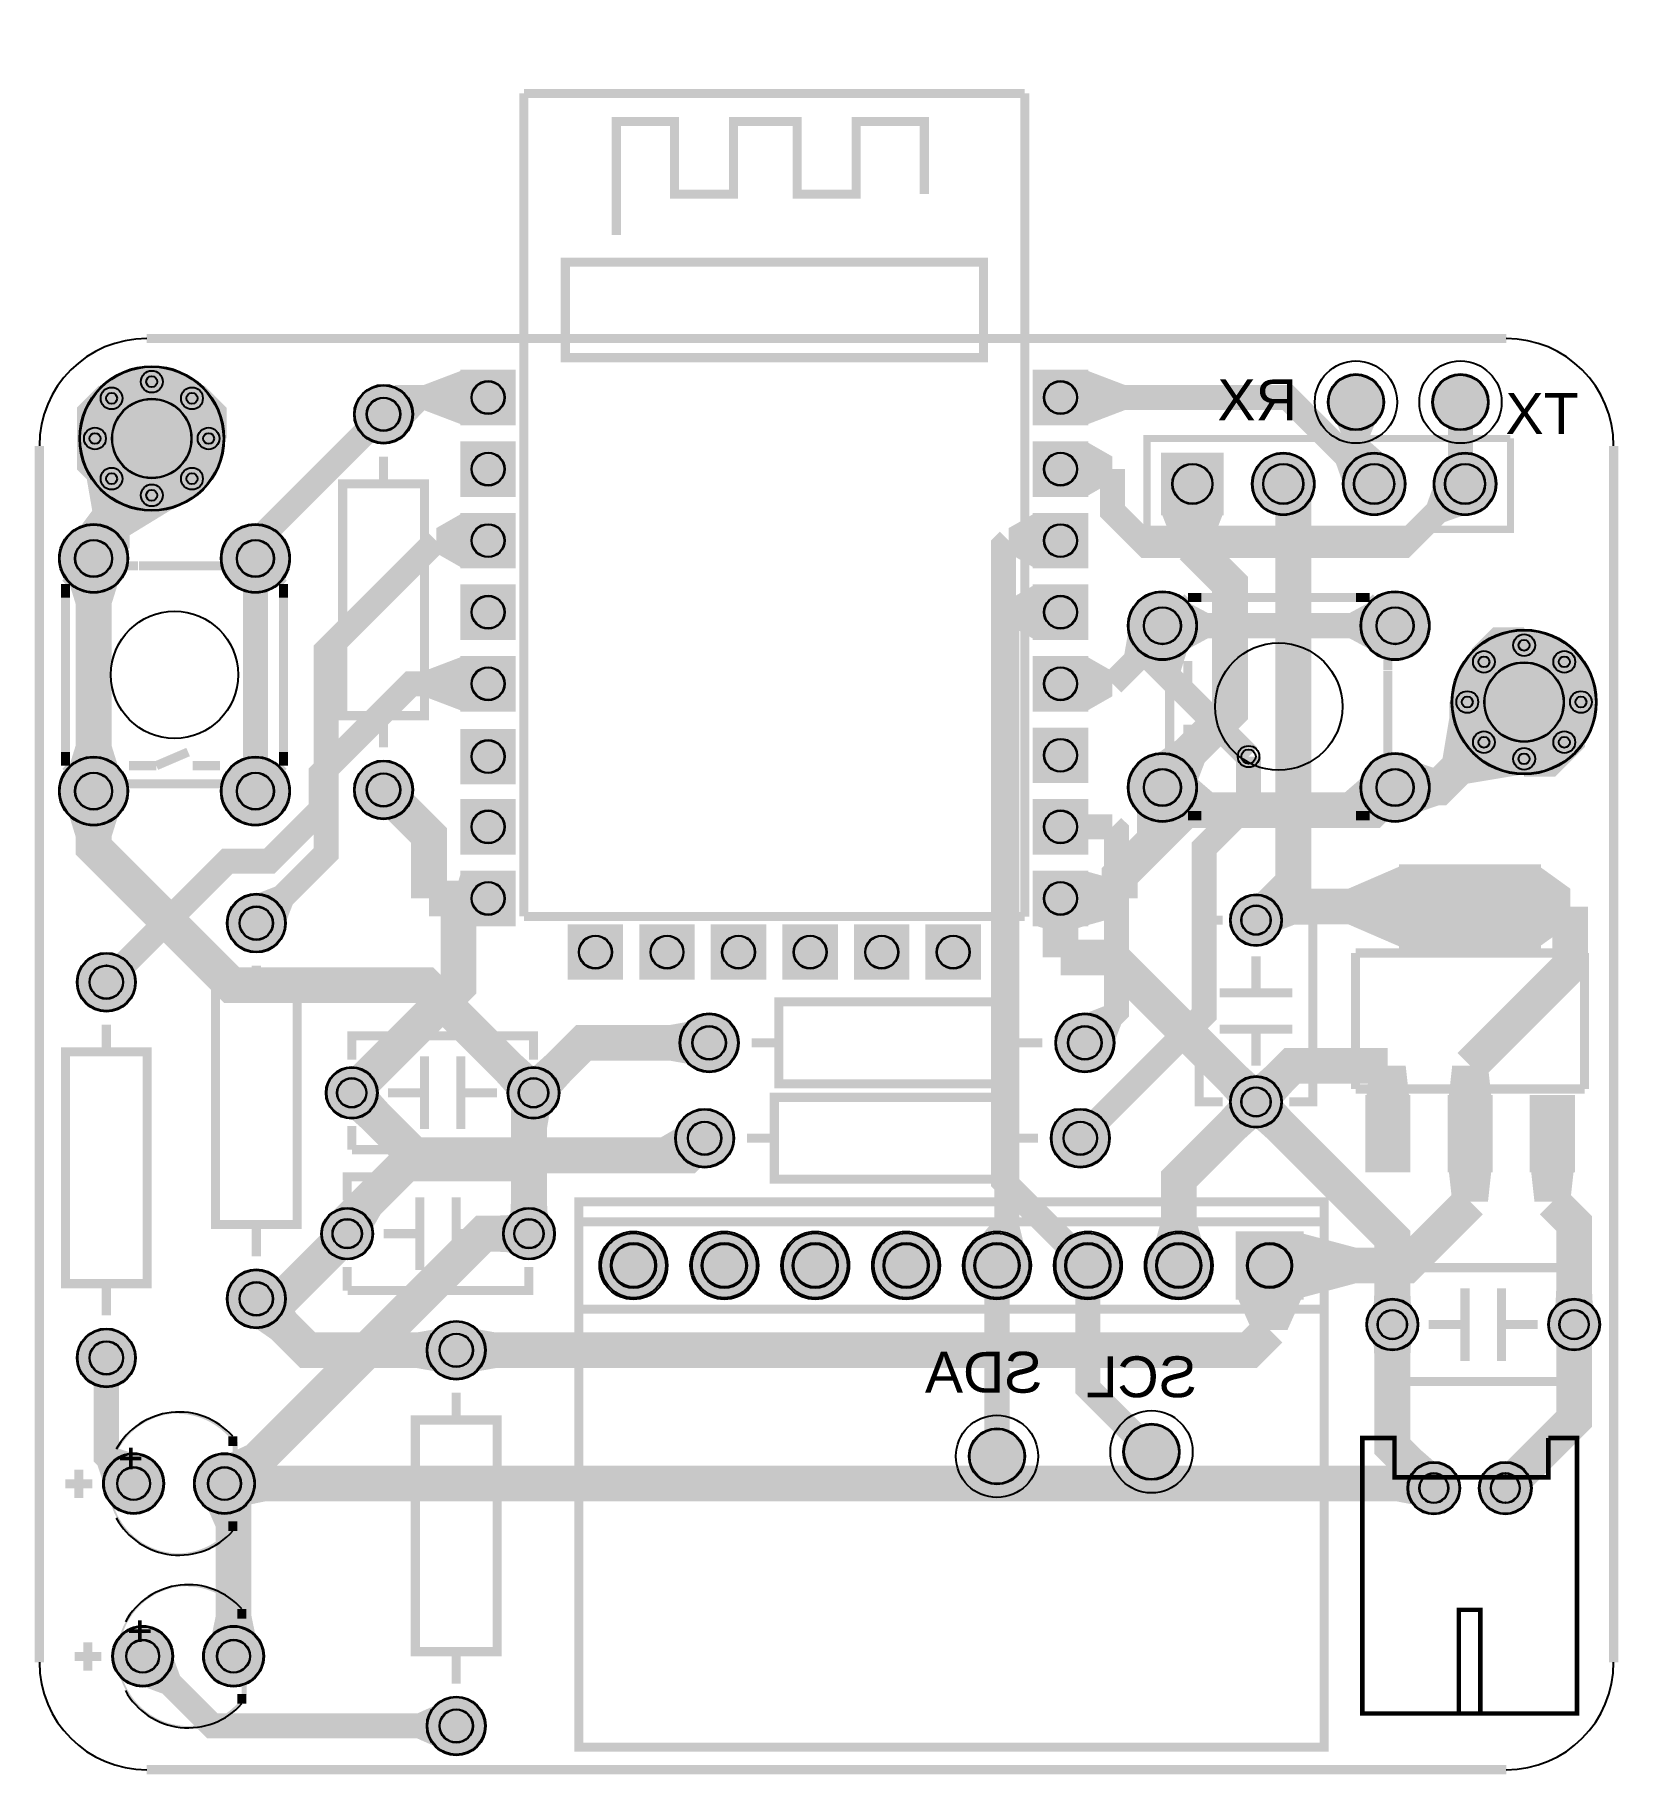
# Model space of a CAD drawing. Header units: millimetres. Extents: x -2.1 to 42.1, y -40.1 to 8.5.
import ezdxf

# ---------------------------------------------------------------- set-up
doc = ezdxf.new("R2010")
doc.units = ezdxf.units.MM
for name, color, linetype, true_color in [('BoardOutLine', 7, 'Continuous', 0xff00ff), ('BottomLayer', 7, 'Continuous', 0x0000ff), ('BottomPasteMaskLayer', 7, 'Continuous', 0x800000), ('BottomSilkLayer', 7, 'Continuous', 0x66cc33), ('BottomSolderMaskLayer', 7, 'Continuous', 0xaa00ff), ('Document', 7, 'Continuous', 0xffffff), ('Hole', 7, 'Continuous', 0x222222), ('Multi-Layer', 7, 'Continuous', 0xc0c0c0), ('TopLayer', 7, 'Continuous', 0xff0000), ('TopPasteMaskLayer', 7, 'Continuous', 0x808080), ('TopSilkLayer', 7, 'Continuous', 0xffcc00), ('TopSolderMaskLayer', 7, 'Continuous', 0x800080)]:
    doc.layers.add(name, color=color, linetype=linetype, true_color=true_color)
doc.styles.get("Standard").update_dxf_attribs({"font": 'arial.ttf'})

msp = doc.modelspace()

# ---------------------------------------------------------------- texts
at = {"layer": 'BottomSilkLayer', "text_generation_flag": 2}
for s, p in [('RX', (33.147, -2.286)), ('TX', (41.021, -2.667)), ('SDA', (26.035, -29.464)), ('SCL', (30.353, -29.591))]:
    msp.add_text(s, height=1.143, dxfattribs=at).set_placement(p)

# ---------------------------------------------------------------- hatches: boundary and pattern name
at = {"layer": 'BottomLayer'}
for points in [[(34.036, -1.778, 1), (35.56, -1.778, 1)], [(36.957, -1.778, 1), (38.481, -1.778, 1)], [(35.369, -2.282), (34.226, -2.282), (34.448, -2.815), (35.148, -2.815)], [(35.632, -3.279), (34.486, -3.839), (34.448, -3.195), (35.148, -2.853)], [(1.964, -4.618), (-0.769, -3.38), (-0.48, -5.048), (0.52, -5.501)], [(0.41, -5.852), (-0.887, -5.298), (-0.48, -4.757), (0.52, -5.184)], [(25.792, -6.399), (25.792, -4.899), (25.091, -5.299), (25.091, -5.999)], [(31.076, -4.914), (29.376, -4.914), (29.726, -5.815), (30.726, -5.815)], [(0.222, -6.768), (-1.187, -6.768), (-0.983, -7.426), (0.017, -7.426)], [(9.792, -10.399), (9.792, -8.899), (8.742, -9.299), (8.742, -9.999)], [(0.222, -12.028), (-1.187, -12.028), (-0.983, -11.37), (0.017, -11.37)], [(30.326, -12.489), (29.212, -11.624), (29.774, -11.228), (30.57, -11.846)], [(9.792, -16.399), (9.792, -14.899), (9.716, -15.149), (9.716, -16.149)], [(27.171, -18.887), (28.02, -19.735), (28.239, -19.162), (27.744, -18.667)], [(31.305, -21.292), (32.048, -22.035), (31.684, -22.363), (30.977, -21.656)], [(31.96, -22.035), (32.703, -21.292), (33.031, -21.656), (32.324, -22.363)], [(12.27, -21.611), (11.229, -21.471), (11.184, -21.959), (12.184, -22.094)], [(12.209, -24.556), (11.159, -24.556), (11.184, -24.066), (12.184, -24.066)], [(11.221, -24.494), (11.221, -25.544), (10.731, -25.519), (10.731, -24.519)], [(30.52, -25.313), (29.17, -25.313), (29.345, -24.683), (30.345, -24.683)], [(36.339, -27.096), (35.289, -27.096), (35.314, -26.606), (36.314, -26.606)], [(36.339, -28.022), (35.289, -28.022), (35.314, -28.512), (36.314, -28.512)], [(24.003, -31.242, 1), (25.527, -31.242, 1)], [(28.321, -31.115, 1), (29.845, -31.115, 1)], [(-0.189, -32.056), (0.687, -31.18), (0.12, -30.994), (-0.375, -31.489)], [(3.98, -32.187), (3.256, -31.182), (3.79, -30.936), (4.383, -31.757)], [(36.263, -32.176), (37.018, -31.421), (36.642, -31.093), (35.935, -31.8)], [(2.695, -32.676), (3.901, -32.396), (3.929, -32.983), (2.929, -33.215)], [(4.048, -36.284), (2.81, -36.284), (2.929, -35.706), (3.929, -35.706)]]:
    msp.add_hatch(color=256, dxfattribs=at).paths.add_polyline_path(points)
at = {"layer": 'BottomPasteMaskLayer'}
for points in [[(34.036, -1.778, 1), (35.56, -1.778, 1)], [(36.957, -1.778, 1), (38.481, -1.778, 1)], [(24.003, -31.242, 1), (25.527, -31.242, 1)], [(28.321, -31.115, 1), (29.845, -31.115, 1)]]:
    msp.add_hatch(color=256, dxfattribs=at).paths.add_polyline_path(points)
at = {"layer": 'BottomSolderMaskLayer'}
for points in [[(-0.882, -2.794, 1), (3.168, -2.794, 1)], [(0.838, -1.206, 1), (1.448, -1.206, 1)], [(9.766, -0.874), (11.317, -0.874), (11.317, -2.425), (9.766, -2.425)], [(25.766, -0.874), (27.317, -0.874), (27.317, -2.425), (25.766, -2.425)], [(-0.285, -1.671, 1), (0.325, -1.671, 1)], [(1.961, -1.671, 1), (2.571, -1.671, 1)], [(6.795, -2.116, 1), (8.445, -2.116, 1)], [(34.011, -1.778, 1), (35.585, -1.778, 1)], [(36.932, -1.778, 1), (38.506, -1.778, 1)], [(-0.75, -2.794, 1), (-0.14, -2.794, 1)], [(2.426, -2.794, 1), (3.036, -2.794, 1)], [(9.766, -2.874), (11.317, -2.874), (11.317, -4.425), (9.766, -4.425)], [(25.766, -2.874), (27.317, -2.874), (27.317, -4.425), (25.766, -4.425)], [(29.351, -3.189), (31.101, -3.189), (31.101, -4.939), (29.351, -4.939)], [(31.891, -4.064, 1), (33.641, -4.064, 1)], [(34.431, -4.064, 1), (36.181, -4.064, 1)], [(36.971, -4.064, 1), (38.721, -4.064, 1)], [(-0.285, -3.917, 1), (0.325, -3.917, 1)], [(1.961, -3.917, 1), (2.571, -3.917, 1)], [(0.838, -4.382, 1), (1.448, -4.382, 1)], [(-1.448, -6.147, 1), (0.483, -6.147, 1)], [(3.073, -6.147, 1), (5.004, -6.147, 1)], [(9.766, -4.874), (11.317, -4.874), (11.317, -6.425), (9.766, -6.425)], [(25.766, -4.874), (27.317, -4.874), (27.317, -6.425), (25.766, -6.425)], [(9.766, -6.874), (11.317, -6.874), (11.317, -8.425), (9.766, -8.425)], [(25.766, -6.874), (27.317, -6.874), (27.317, -8.425), (25.766, -8.425)], [(28.423, -8.026, 1), (30.353, -8.026, 1)], [(34.925, -8.026, 1), (36.855, -8.026, 1)], [(37.472, -10.16, 1), (41.522, -10.16, 1)], [(38.069, -9.037, 1), (38.679, -9.037, 1)], [(39.192, -8.572, 1), (39.802, -8.572, 1)], [(40.315, -9.037, 1), (40.925, -9.037, 1)], [(9.766, -8.874), (11.317, -8.874), (11.317, -10.425), (9.766, -10.425)], [(25.766, -8.874), (27.317, -8.874), (27.317, -10.425), (25.766, -10.425)], [(37.604, -10.16, 1), (38.214, -10.16, 1)], [(40.78, -10.16, 1), (41.39, -10.16, 1)], [(9.765, -10.909), (11.316, -10.909), (11.316, -12.46), (9.765, -12.46)], [(25.766, -10.874), (27.317, -10.874), (27.317, -12.425), (25.766, -12.425)], [(38.069, -11.283, 1), (38.679, -11.283, 1)], [(40.315, -11.283, 1), (40.925, -11.283, 1)], [(28.423, -12.548, 1), (30.353, -12.548, 1)], [(34.925, -12.548, 1), (36.855, -12.548, 1)], [(39.192, -11.748, 1), (39.802, -11.748, 1)], [(-1.448, -12.649, 1), (0.483, -12.649, 1)], [(3.073, -12.649, 1), (5.004, -12.649, 1)], [(6.795, -12.616, 1), (8.445, -12.616, 1)], [(9.766, -12.874), (11.317, -12.874), (11.317, -14.425), (9.766, -14.425)], [(25.766, -12.874), (27.317, -12.874), (27.317, -14.425), (25.766, -14.425)], [(9.766, -14.874), (11.317, -14.874), (11.317, -16.425), (9.766, -16.425)], [(25.766, -14.874), (27.317, -14.874), (27.317, -16.425), (25.766, -16.425)], [(3.239, -16.34, 1), (4.889, -16.34, 1)], [(31.279, -16.256, 1), (32.729, -16.256, 1)], [(12.766, -16.373), (14.317, -16.373), (14.317, -17.924), (12.766, -17.924)], [(14.767, -16.373), (16.318, -16.373), (16.318, -17.924), (14.767, -17.924)], [(16.766, -16.373), (18.316, -16.373), (18.316, -17.924), (16.766, -17.924)], [(18.767, -16.373), (20.317, -16.373), (20.317, -17.924), (18.767, -17.924)], [(20.768, -16.373), (22.318, -16.373), (22.318, -17.924), (20.768, -17.924)], [(22.766, -16.373), (24.317, -16.373), (24.317, -17.924), (22.766, -17.924)], [(-0.952, -17.991, 1), (0.698, -17.991, 1)], [(15.896, -19.685, 1), (17.546, -19.685, 1)], [(26.396, -19.685, 1), (28.047, -19.685, 1)], [(6.006, -21.082, 1), (7.456, -21.082, 1)], [(11.086, -21.082, 1), (12.536, -21.082, 1)], [(31.279, -21.336, 1), (32.729, -21.336, 1)], [(15.769, -22.352, 1), (17.419, -22.352, 1)], [(26.269, -22.352, 1), (27.92, -22.352, 1)], [(5.879, -25.019, 1), (7.329, -25.019, 1)], [(10.959, -25.019, 1), (12.409, -25.019, 1)], [(13.654, -25.908, 1), (15.556, -25.908, 1)], [(16.194, -25.908, 1), (18.096, -25.908, 1)], [(18.734, -25.908, 1), (20.636, -25.908, 1)], [(21.274, -25.908, 1), (23.176, -25.908, 1)], [(23.814, -25.908, 1), (25.716, -25.908, 1)], [(26.354, -25.908, 1), (28.256, -25.908, 1)], [(28.894, -25.908, 1), (30.796, -25.908, 1)], [(33.336, -26.859), (31.434, -26.859), (31.434, -24.957), (33.336, -24.957)], [(3.239, -26.84, 1), (4.889, -26.84, 1)], [(35.089, -27.559, 1), (36.539, -27.559, 1)], [(40.169, -27.559, 1), (41.619, -27.559, 1)], [(-0.952, -28.491, 1), (0.698, -28.491, 1)], [(8.827, -28.278, 1), (10.477, -28.278, 1)], [(23.978, -31.242, 1), (25.552, -31.242, 1)], [(28.296, -31.115, 1), (29.87, -31.115, 1)], [(-0.216, -32.004, 1), (1.486, -32.004, 1)], [(2.324, -32.004, 1), (4.026, -32.004, 1)], [(36.236, -32.131, 1), (37.71, -32.131, 1)], [(38.236, -32.131, 1), (39.71, -32.131, 1)], [(0.038, -36.83, 1), (1.74, -36.83, 1)], [(2.578, -36.83, 1), (4.28, -36.83, 1)], [(8.827, -38.778, 1), (10.477, -38.778, 1)]]:
    msp.add_hatch(color=256, dxfattribs=at).paths.add_polyline_path(points)
at = {"layer": 'Document'}
for points in [[(1.905, -30.004), (1.841, -30.005), (1.778, -30.008), (1.714, -30.013), (1.651, -30.02), (1.587, -30.03), (1.525, -30.041), (1.462, -30.054), (1.4, -30.069), (1.339, -30.086), (1.278, -30.105), (1.218, -30.126), (1.158, -30.149), (1.099, -30.174), (1.042, -30.201), (0.985, -30.23), (0.928, -30.26), (0.873, -30.292), (0.819, -30.326), (0.766, -30.362), (0.715, -30.399), (0.664, -30.438), (0.615, -30.479), (0.567, -30.521), (0.521, -30.564), (0.475, -30.61), (0.432, -30.656), (0.39, -30.704), (0.349, -30.753), (0.31, -30.804), (0.273, -30.855), (0.237, -30.908), (0.203, -30.962), (0.171, -31.017), (0.141, -31.074), (0.112, -31.131), (0.085, -31.188), (0.06, -31.247), (0.037, -31.307), (0.016, -31.367), (-0.003, -31.428), (-0.02, -31.489), (-0.035, -31.551), (-0.048, -31.614), (-0.059, -31.676), (-0.069, -31.74), (-0.076, -31.803), (-0.081, -31.866), (-0.084, -31.93), (-0.085, -31.994), (-0.085, -32.004), (-0.025, -32.004), (-0.025, -31.974), (-0.024, -31.911), (-0.021, -31.848), (-0.016, -31.785), (-0.008, -31.722), (0.001, -31.66), (0.012, -31.597), (0.025, -31.536), (0.041, -31.474), (0.058, -31.414), (0.077, -31.354), (0.099, -31.294), (0.122, -31.235), (0.147, -31.177), (0.174, -31.12), (0.203, -31.064), (0.234, -31.009), (0.266, -30.955), (0.3, -30.902), (0.336, -30.85), (0.374, -30.799), (0.413, -30.75), (0.454, -30.701), (0.496, -30.655), (0.54, -30.609), (0.586, -30.565), (0.632, -30.523), (0.681, -30.482), (0.73, -30.443), (0.781, -30.405), (0.833, -30.369), (0.886, -30.335), (0.94, -30.303), (0.995, -30.272), (1.051, -30.243), (1.108, -30.216), (1.166, -30.191), (1.225, -30.168), (1.285, -30.146), (1.345, -30.127), (1.405, -30.11), (1.467, -30.094), (1.528, -30.081), (1.591, -30.07), (1.653, -30.061), (1.716, -30.053), (1.779, -30.048), (1.842, -30.045), (1.905, -30.044)], [(1.905, -30.004), (1.968, -30.005), (2.031, -30.008), (2.094, -30.013), (2.157, -30.021), (2.22, -30.03), (2.282, -30.041), (2.344, -30.054), (2.405, -30.07), (2.466, -30.087), (2.526, -30.107), (2.585, -30.128), (2.644, -30.151), (2.702, -30.176), (2.759, -30.203), (2.815, -30.232), (2.871, -30.263), (2.925, -30.295), (2.978, -30.329), (3.03, -30.365), (3.081, -30.403), (3.13, -30.442), (3.178, -30.483), (3.225, -30.526), (3.271, -30.57), (3.405, -30.704), (3.405, -30.804), (3.271, -30.67), (3.226, -30.623), (3.18, -30.579), (3.133, -30.536), (3.084, -30.494), (3.034, -30.454), (2.983, -30.416), (2.93, -30.379), (2.876, -30.345), (2.821, -30.312), (2.765, -30.281), (2.708, -30.251), (2.65, -30.224), (2.591, -30.199), (2.531, -30.175), (2.471, -30.154), (2.41, -30.134), (2.348, -30.117), (2.286, -30.102), (2.223, -30.089), (2.16, -30.077), (2.097, -30.068), (2.033, -30.062), (1.969, -30.057), (1.905, -30.054)], [(0.505, -31.604), (0.505, -31.004), (0.605, -31.004), (0.605, -31.604)], [(3.545, -33.064), (3.545, -30.854), (3.405, -30.674), (3.405, -33.304)], [(0.255, -31.254), (0.855, -31.254), (0.855, -31.354), (0.255, -31.354)], [(1.91, -33.994), (1.846, -33.993), (1.783, -33.99), (1.719, -33.985), (1.656, -33.978), (1.592, -33.968), (1.53, -33.957), (1.467, -33.944), (1.405, -33.929), (1.344, -33.912), (1.283, -33.893), (1.223, -33.872), (1.163, -33.849), (1.104, -33.824), (1.047, -33.797), (0.99, -33.768), (0.933, -33.738), (0.878, -33.706), (0.824, -33.672), (0.771, -33.636), (0.72, -33.599), (0.669, -33.56), (0.62, -33.519), (0.572, -33.477), (0.526, -33.434), (0.48, -33.388), (0.437, -33.342), (0.395, -33.294), (0.354, -33.245), (0.315, -33.194), (0.278, -33.143), (0.242, -33.09), (0.208, -33.036), (0.176, -32.981), (0.146, -32.924), (0.117, -32.867), (0.09, -32.81), (0.065, -32.751), (0.042, -32.691), (0.021, -32.631), (0.002, -32.57), (-0.015, -32.509), (-0.03, -32.447), (-0.043, -32.384), (-0.054, -32.322), (-0.064, -32.258), (-0.071, -32.195), (-0.076, -32.131), (-0.079, -32.068), (-0.08, -32.004), (-0.08, -31.994), (-0.02, -31.994), (-0.02, -32.024), (-0.019, -32.087), (-0.016, -32.15), (-0.011, -32.213), (-0.003, -32.276), (0.006, -32.338), (0.017, -32.401), (0.03, -32.462), (0.046, -32.524), (0.063, -32.584), (0.082, -32.644), (0.104, -32.704), (0.127, -32.763), (0.152, -32.821), (0.179, -32.878), (0.208, -32.934), (0.239, -32.989), (0.271, -33.043), (0.305, -33.096), (0.341, -33.148), (0.379, -33.199), (0.418, -33.248), (0.459, -33.297), (0.501, -33.343), (0.545, -33.389), (0.591, -33.433), (0.637, -33.475), (0.686, -33.516), (0.735, -33.555), (0.786, -33.593), (0.838, -33.629), (0.891, -33.663), (0.945, -33.695), (1, -33.726), (1.056, -33.755), (1.113, -33.782), (1.171, -33.807), (1.23, -33.83), (1.29, -33.852), (1.35, -33.871), (1.41, -33.888), (1.472, -33.904), (1.533, -33.917), (1.596, -33.928), (1.658, -33.937), (1.721, -33.945), (1.784, -33.95), (1.847, -33.953), (1.91, -33.954)], [(1.905, -34.004), (1.968, -34.003), (2.031, -34), (2.094, -33.995), (2.157, -33.987), (2.22, -33.978), (2.282, -33.967), (2.344, -33.954), (2.405, -33.938), (2.466, -33.921), (2.526, -33.901), (2.585, -33.88), (2.644, -33.857), (2.702, -33.832), (2.759, -33.805), (2.815, -33.776), (2.871, -33.745), (2.925, -33.713), (2.978, -33.679), (3.03, -33.643), (3.081, -33.605), (3.13, -33.566), (3.178, -33.525), (3.225, -33.482), (3.271, -33.438), (3.405, -33.304), (3.405, -33.204), (3.271, -33.338), (3.226, -33.385), (3.18, -33.429), (3.133, -33.472), (3.084, -33.514), (3.034, -33.554), (2.983, -33.592), (2.93, -33.629), (2.876, -33.663), (2.821, -33.696), (2.765, -33.727), (2.708, -33.757), (2.65, -33.784), (2.591, -33.809), (2.531, -33.833), (2.471, -33.854), (2.41, -33.874), (2.348, -33.891), (2.286, -33.906), (2.223, -33.919), (2.16, -33.931), (2.097, -33.94), (2.033, -33.946), (1.969, -33.951), (1.905, -33.954)], [(2.159, -34.83), (2.095, -34.831), (2.032, -34.834), (1.968, -34.839), (1.905, -34.846), (1.841, -34.856), (1.779, -34.867), (1.716, -34.88), (1.654, -34.895), (1.593, -34.912), (1.532, -34.931), (1.472, -34.952), (1.412, -34.975), (1.353, -35), (1.296, -35.027), (1.239, -35.056), (1.182, -35.086), (1.127, -35.118), (1.073, -35.152), (1.02, -35.188), (0.969, -35.225), (0.918, -35.264), (0.869, -35.305), (0.821, -35.347), (0.775, -35.39), (0.729, -35.436), (0.686, -35.482), (0.644, -35.53), (0.603, -35.579), (0.564, -35.63), (0.527, -35.681), (0.491, -35.734), (0.457, -35.788), (0.425, -35.843), (0.395, -35.9), (0.366, -35.957), (0.339, -36.014), (0.314, -36.073), (0.291, -36.133), (0.27, -36.193), (0.251, -36.254), (0.234, -36.315), (0.219, -36.377), (0.206, -36.44), (0.195, -36.502), (0.185, -36.566), (0.178, -36.629), (0.173, -36.692), (0.17, -36.756), (0.169, -36.82), (0.169, -36.83), (0.229, -36.83), (0.229, -36.8), (0.23, -36.737), (0.233, -36.674), (0.238, -36.611), (0.246, -36.548), (0.255, -36.486), (0.266, -36.423), (0.279, -36.362), (0.295, -36.3), (0.312, -36.24), (0.331, -36.18), (0.353, -36.12), (0.376, -36.061), (0.401, -36.003), (0.428, -35.946), (0.457, -35.89), (0.488, -35.835), (0.52, -35.781), (0.554, -35.728), (0.59, -35.676), (0.628, -35.625), (0.667, -35.576), (0.708, -35.527), (0.75, -35.481), (0.794, -35.435), (0.84, -35.391), (0.886, -35.349), (0.935, -35.308), (0.984, -35.269), (1.035, -35.231), (1.087, -35.195), (1.14, -35.161), (1.194, -35.129), (1.249, -35.098), (1.305, -35.069), (1.362, -35.042), (1.42, -35.017), (1.479, -34.994), (1.539, -34.972), (1.599, -34.953), (1.659, -34.936), (1.721, -34.92), (1.782, -34.907), (1.845, -34.896), (1.907, -34.887), (1.97, -34.879), (2.033, -34.874), (2.096, -34.871), (2.159, -34.87)], [(2.159, -34.83), (2.222, -34.831), (2.285, -34.834), (2.348, -34.839), (2.411, -34.847), (2.474, -34.856), (2.536, -34.867), (2.598, -34.88), (2.659, -34.896), (2.72, -34.913), (2.78, -34.933), (2.839, -34.954), (2.898, -34.977), (2.956, -35.002), (3.013, -35.029), (3.069, -35.058), (3.125, -35.089), (3.179, -35.121), (3.232, -35.155), (3.284, -35.191), (3.335, -35.229), (3.384, -35.268), (3.432, -35.309), (3.479, -35.352), (3.525, -35.396), (3.659, -35.53), (3.659, -35.63), (3.525, -35.496), (3.48, -35.449), (3.434, -35.405), (3.387, -35.362), (3.338, -35.32), (3.288, -35.28), (3.237, -35.242), (3.184, -35.205), (3.13, -35.171), (3.075, -35.138), (3.019, -35.107), (2.962, -35.077), (2.904, -35.05), (2.845, -35.025), (2.785, -35.001), (2.725, -34.98), (2.664, -34.96), (2.602, -34.943), (2.54, -34.928), (2.477, -34.915), (2.414, -34.903), (2.351, -34.894), (2.287, -34.888), (2.223, -34.883), (2.159, -34.88)], [(0.759, -36.43), (0.759, -35.83), (0.859, -35.83), (0.859, -36.43)], [(3.799, -37.89), (3.799, -35.68), (3.659, -35.5), (3.659, -38.13)], [(0.509, -36.08), (1.109, -36.08), (1.109, -36.18), (0.509, -36.18)], [(2.164, -38.82), (2.1, -38.819), (2.037, -38.816), (1.973, -38.811), (1.91, -38.804), (1.846, -38.794), (1.784, -38.783), (1.721, -38.77), (1.659, -38.755), (1.598, -38.738), (1.537, -38.719), (1.477, -38.698), (1.417, -38.675), (1.358, -38.65), (1.301, -38.623), (1.244, -38.594), (1.187, -38.564), (1.132, -38.532), (1.078, -38.498), (1.025, -38.462), (0.974, -38.425), (0.923, -38.386), (0.874, -38.345), (0.826, -38.303), (0.78, -38.26), (0.734, -38.214), (0.691, -38.168), (0.649, -38.12), (0.608, -38.071), (0.569, -38.02), (0.532, -37.969), (0.496, -37.916), (0.462, -37.862), (0.43, -37.807), (0.4, -37.75), (0.371, -37.693), (0.344, -37.636), (0.319, -37.577), (0.296, -37.517), (0.275, -37.457), (0.256, -37.396), (0.239, -37.335), (0.224, -37.273), (0.211, -37.21), (0.2, -37.148), (0.19, -37.084), (0.183, -37.021), (0.178, -36.957), (0.175, -36.894), (0.174, -36.83), (0.174, -36.82), (0.234, -36.82), (0.234, -36.85), (0.235, -36.913), (0.238, -36.976), (0.243, -37.039), (0.251, -37.102), (0.26, -37.164), (0.271, -37.227), (0.284, -37.288), (0.3, -37.35), (0.317, -37.41), (0.336, -37.47), (0.358, -37.53), (0.381, -37.589), (0.406, -37.647), (0.433, -37.704), (0.462, -37.76), (0.493, -37.815), (0.525, -37.869), (0.559, -37.922), (0.595, -37.974), (0.633, -38.025), (0.672, -38.074), (0.713, -38.123), (0.755, -38.169), (0.799, -38.215), (0.845, -38.259), (0.891, -38.301), (0.94, -38.342), (0.989, -38.381), (1.04, -38.419), (1.092, -38.455), (1.145, -38.489), (1.199, -38.521), (1.254, -38.552), (1.31, -38.581), (1.367, -38.608), (1.425, -38.633), (1.484, -38.656), (1.544, -38.678), (1.604, -38.697), (1.664, -38.714), (1.726, -38.73), (1.787, -38.743), (1.85, -38.754), (1.912, -38.763), (1.975, -38.771), (2.038, -38.776), (2.101, -38.779), (2.164, -38.78)], [(2.159, -38.83), (2.222, -38.829), (2.285, -38.826), (2.348, -38.821), (2.411, -38.813), (2.474, -38.804), (2.536, -38.793), (2.598, -38.78), (2.659, -38.764), (2.72, -38.747), (2.78, -38.727), (2.839, -38.706), (2.898, -38.683), (2.956, -38.658), (3.013, -38.631), (3.069, -38.602), (3.125, -38.571), (3.179, -38.539), (3.232, -38.505), (3.284, -38.469), (3.335, -38.431), (3.384, -38.392), (3.432, -38.351), (3.479, -38.308), (3.525, -38.264), (3.659, -38.13), (3.659, -38.03), (3.525, -38.164), (3.48, -38.211), (3.434, -38.255), (3.387, -38.298), (3.338, -38.34), (3.288, -38.38), (3.237, -38.418), (3.184, -38.455), (3.13, -38.489), (3.075, -38.522), (3.019, -38.553), (2.962, -38.583), (2.904, -38.61), (2.845, -38.635), (2.785, -38.659), (2.725, -38.68), (2.664, -38.7), (2.602, -38.717), (2.54, -38.732), (2.477, -38.745), (2.414, -38.757), (2.351, -38.766), (2.287, -38.772), (2.223, -38.777), (2.159, -38.78)]]:
    msp.add_hatch(color=256, dxfattribs=at).paths.add_polyline_path(points)
at = {"layer": 'Multi-Layer'}
for points in [[(-0.857, -2.794, 1), (3.143, -2.794, 1)], [(0.838, -1.206, 1), (1.448, -1.206, 1)], [(9.792, -0.899), (11.292, -0.899), (11.292, -2.399), (9.792, -2.399)], [(25.792, -0.899), (27.292, -0.899), (27.292, -2.399), (25.792, -2.399)], [(-0.285, -1.671, 1), (0.325, -1.671, 1)], [(1.961, -1.671, 1), (2.571, -1.671, 1)], [(6.82, -2.116, 1), (8.42, -2.116, 1)], [(-0.75, -2.794, 1), (-0.14, -2.794, 1)], [(2.426, -2.794, 1), (3.036, -2.794, 1)], [(9.792, -2.899), (11.292, -2.899), (11.292, -4.399), (9.792, -4.399)], [(25.792, -2.899), (27.292, -2.899), (27.292, -4.399), (25.792, -4.399)], [(29.376, -3.214), (31.076, -3.214), (31.076, -4.914), (29.376, -4.914)], [(31.916, -4.064, 1), (33.616, -4.064, 1)], [(34.456, -4.064, 1), (36.156, -4.064, 1)], [(36.996, -4.064, 1), (38.696, -4.064, 1)], [(-0.285, -3.917, 1), (0.325, -3.917, 1)], [(1.961, -3.917, 1), (2.571, -3.917, 1)], [(0.838, -4.382, 1), (1.448, -4.382, 1)], [(-1.422, -6.147, 1), (0.457, -6.147, 1)], [(3.099, -6.147, 1), (4.978, -6.147, 1)], [(9.792, -4.899), (11.292, -4.899), (11.292, -6.399), (9.792, -6.399)], [(25.792, -4.899), (27.292, -4.899), (27.292, -6.399), (25.792, -6.399)], [(9.792, -6.899), (11.292, -6.899), (11.292, -8.399), (9.792, -8.399)], [(25.792, -6.899), (27.292, -6.899), (27.292, -8.399), (25.792, -8.399)], [(28.448, -8.026, 1), (30.328, -8.026, 1)], [(34.95, -8.026, 1), (36.83, -8.026, 1)], [(37.497, -10.16, 1), (41.497, -10.16, 1)], [(38.069, -9.037, 1), (38.679, -9.037, 1)], [(39.192, -8.572, 1), (39.802, -8.572, 1)], [(40.315, -9.037, 1), (40.925, -9.037, 1)], [(9.792, -8.899), (11.292, -8.899), (11.292, -10.399), (9.792, -10.399)], [(25.792, -8.899), (27.292, -8.899), (27.292, -10.399), (25.792, -10.399)], [(37.604, -10.16, 1), (38.214, -10.16, 1)], [(40.78, -10.16, 1), (41.39, -10.16, 1)], [(9.791, -10.935), (11.291, -10.935), (11.291, -12.435), (9.791, -12.435)], [(25.792, -10.899), (27.292, -10.899), (27.292, -12.399), (25.792, -12.399)], [(38.069, -11.283, 1), (38.679, -11.283, 1)], [(40.315, -11.283, 1), (40.925, -11.283, 1)], [(28.448, -12.548, 1), (30.328, -12.548, 1)], [(34.95, -12.548, 1), (36.83, -12.548, 1)], [(39.192, -11.748, 1), (39.802, -11.748, 1)], [(-1.422, -12.649, 1), (0.457, -12.649, 1)], [(3.099, -12.649, 1), (4.978, -12.649, 1)], [(6.82, -12.616, 1), (8.42, -12.616, 1)], [(9.792, -12.899), (11.292, -12.899), (11.292, -14.399), (9.792, -14.399)], [(25.792, -12.899), (27.292, -12.899), (27.292, -14.399), (25.792, -14.399)], [(9.792, -14.899), (11.292, -14.899), (11.292, -16.399), (9.792, -16.399)], [(25.792, -14.899), (27.292, -14.899), (27.292, -16.399), (25.792, -16.399)], [(3.264, -16.34, 1), (4.864, -16.34, 1)], [(31.304, -16.256, 1), (32.704, -16.256, 1)], [(12.791, -16.399), (14.292, -16.399), (14.292, -17.899), (12.791, -17.899)], [(14.793, -16.399), (16.293, -16.399), (16.293, -17.899), (14.793, -17.899)], [(16.791, -16.399), (18.291, -16.399), (18.291, -17.899), (16.791, -17.899)], [(18.792, -16.399), (20.292, -16.399), (20.292, -17.899), (18.792, -17.899)], [(20.793, -16.399), (22.293, -16.399), (22.293, -17.899), (20.793, -17.899)], [(22.791, -16.399), (24.291, -16.399), (24.291, -17.899), (22.791, -17.899)], [(-0.927, -17.991, 1), (0.673, -17.991, 1)], [(15.921, -19.685, 1), (17.521, -19.685, 1)], [(26.421, -19.685, 1), (28.021, -19.685, 1)], [(6.031, -21.082, 1), (7.431, -21.082, 1)], [(11.111, -21.082, 1), (12.511, -21.082, 1)], [(31.304, -21.336, 1), (32.704, -21.336, 1)], [(15.794, -22.352, 1), (17.394, -22.352, 1)], [(26.294, -22.352, 1), (27.894, -22.352, 1)], [(5.904, -25.019, 1), (7.304, -25.019, 1)], [(10.984, -25.019, 1), (12.384, -25.019, 1)], [(13.705, -25.908, 1), (15.505, -25.908, 1)], [(16.245, -25.908, 1), (18.045, -25.908, 1)], [(18.785, -25.908, 1), (20.585, -25.908, 1)], [(21.325, -25.908, 1), (23.125, -25.908, 1)], [(23.865, -25.908, 1), (25.665, -25.908, 1)], [(26.405, -25.908, 1), (28.205, -25.908, 1)], [(28.945, -25.908, 1), (30.745, -25.908, 1)], [(33.285, -26.808), (31.485, -26.808), (31.485, -25.008), (33.285, -25.008)], [(3.264, -26.84, 1), (4.864, -26.84, 1)], [(35.114, -27.559, 1), (36.514, -27.559, 1)], [(40.194, -27.559, 1), (41.594, -27.559, 1)], [(-0.927, -28.491, 1), (0.673, -28.491, 1)], [(8.852, -28.278, 1), (10.452, -28.278, 1)], [(-0.191, -32.004, 1), (1.46, -32.004, 1)], [(2.35, -32.004, 1), (4.001, -32.004, 1)], [(36.262, -32.131, 1), (37.684, -32.131, 1)], [(38.262, -32.131, 1), (39.684, -32.131, 1)], [(0.064, -36.83, 1), (1.715, -36.83, 1)], [(2.603, -36.83, 1), (4.254, -36.83, 1)], [(8.852, -38.778, 1), (10.452, -38.778, 1)]]:
    msp.add_hatch(color=256, dxfattribs=at).paths.add_polyline_path(points)
at = {"layer": 'TopLayer'}
for points in [[(9.792, -2.399), (9.792, -0.899), (8.742, -1.299), (8.742, -1.999)], [(27.292, -0.899), (27.292, -2.399), (28.342, -1.999), (28.342, -1.299)], [(8.355, -2.431), (7.841, -1.347), (8.438, -1.299), (8.77, -1.999)], [(27.292, -2.899), (27.292, -4.399), (27.992, -3.999), (27.992, -3.299)], [(34.458, -4.117), (35.359, -3.216), (34.735, -2.998), (34.24, -3.493)], [(36.998, -4.011), (37.899, -4.912), (37.275, -5.13), (36.78, -4.635)], [(9.792, -6.399), (9.792, -4.899), (9.091, -5.299), (9.091, -5.999)], [(25.792, -8.399), (25.792, -6.899), (25.091, -7.299), (25.091, -7.999)], [(30.01, -8.731), (30.009, -7.322), (30.667, -7.676), (30.667, -8.376)], [(35.269, -7.322), (35.268, -8.731), (34.611, -8.376), (34.611, -7.676)], [(29.564, -8.95), (28.45, -8.086), (28.325, -8.821), (28.883, -9.254)], [(28.698, -8.665), (30.107, -8.631), (29.902, -9.294), (28.934, -9.317)], [(27.292, -8.899), (27.292, -10.399), (27.992, -9.999), (27.992, -9.299)], [(39.622, -12.156), (37.501, -10.035), (37.218, -11.732), (37.925, -12.439)], [(36.512, -13.252), (36.512, -11.843), (37.109, -12.048), (37.109, -13.048)], [(30.277, -12.242), (29.58, -13.468), (30.215, -13.68), (30.784, -12.68)], [(35.698, -13.468), (35.001, -12.242), (34.494, -12.68), (35.063, -13.68)], [(0.222, -13.271), (-1.187, -13.271), (-0.983, -13.929), (0.017, -13.929)], [(30.086, -13.177), (28.676, -13.161), (28.674, -13.819), (30.073, -13.835)], [(27.292, -14.899), (27.292, -16.399), (28.192, -16.149), (28.192, -15.149)], [(36.087, -17.024), (36.087, -14.726), (34.587, -15.375), (34.587, -16.375)], [(36.087, -17.024), (36.087, -14.726), (39.887, -14.726), (39.887, -17.024)], [(39.887, -14.726), (39.887, -17.024), (40.787, -16.375), (40.787, -15.375)], [(4.014, -15.542), (4.862, -16.39), (5.082, -15.817), (4.587, -15.322)], [(32.638, -16.552), (32.218, -15.59), (32.659, -15.375), (33.096, -16.375)], [(27.292, -16.399), (25.792, -16.399), (26.042, -16.474), (27.042, -16.474)], [(16.192, -19.085), (16.192, -20.285), (15.632, -20.185), (15.632, -19.185)], [(11.112, -21.126), (11.855, -20.383), (11.491, -20.055), (10.784, -20.762)], [(11.767, -20.383), (12.51, -21.126), (12.838, -20.762), (12.131, -20.055)], [(31.305, -21.38), (32.048, -20.637), (31.684, -20.309), (30.977, -21.016)], [(31.96, -20.637), (32.703, -21.38), (33.031, -21.016), (32.324, -20.309)], [(35.086, -21.225), (36.288, -21.225), (36.187, -20.325), (35.187, -20.325)], [(37.387, -21.225), (38.586, -21.225), (38.487, -20.325), (37.487, -20.325)], [(6.687, -21.781), (7.43, -21.038), (7.758, -21.402), (7.051, -22.109)], [(35.086, -23.224), (35.086, -21.226), (36.288, -21.226), (36.288, -23.224)], [(37.388, -23.224), (37.388, -21.226), (38.586, -21.226), (38.586, -23.224)], [(39.686, -23.224), (39.686, -21.226), (40.888, -21.226), (40.888, -23.224)], [(16.381, -23.123), (15.856, -22.044), (15.371, -22.328), (15.858, -23.328)], [(38.586, -23.225), (37.387, -23.225), (37.487, -24.125), (38.487, -24.125)], [(40.888, -23.225), (39.686, -23.225), (39.787, -24.125), (40.787, -24.125)], [(7.293, -24.897), (6.397, -24.35), (6.661, -23.937), (7.539, -24.473)], [(25.557, -25.48), (24.241, -25.176), (24.691, -24.633), (25.391, -24.795)], [(33.285, -25.008), (33.285, -26.808), (34.785, -26.408), (34.785, -25.408)], [(41.419, -27.096), (40.369, -27.096), (40.394, -26.606), (41.394, -26.606)], [(4.014, -27.639), (4.862, -26.79), (5.188, -27.257), (4.481, -27.964)], [(33.285, -26.808), (31.485, -26.808), (31.885, -27.709), (32.885, -27.709)], [(9.123, -27.678), (9.123, -28.878), (8.563, -28.778), (8.563, -27.778)], [(10.181, -28.878), (10.181, -27.678), (10.741, -27.778), (10.741, -28.778)], [(3.721, -32.623), (3.721, -31.385), (4.299, -31.504), (4.299, -32.504)], [(36.577, -31.54), (36.437, -32.598), (35.947, -32.504), (36.079, -31.504)], [(0.837, -37.654), (1.713, -36.778), (1.931, -37.377), (1.436, -37.872)], [(9.123, -38.178), (9.123, -39.378), (8.563, -39.128), (8.563, -38.428)]]:
    msp.add_hatch(color=256, dxfattribs=at).paths.add_polyline_path(points)
at = {"layer": 'TopPasteMaskLayer'}
for points in [[(36.087, -17.024), (36.087, -14.726), (39.887, -14.726), (39.887, -17.024)], [(35.086, -23.224), (35.086, -21.226), (36.288, -21.226), (36.288, -23.224)], [(37.388, -23.224), (37.388, -21.226), (38.586, -21.226), (38.586, -23.224)], [(39.686, -23.224), (39.686, -21.226), (40.888, -21.226), (40.888, -23.224)]]:
    msp.add_hatch(color=256, dxfattribs=at).paths.add_polyline_path(points)
at = {"layer": 'TopSolderMaskLayer'}
for points in [[(-0.882, -2.794, 1), (3.168, -2.794, 1)], [(0.838, -1.206, 1), (1.448, -1.206, 1)], [(9.766, -0.874), (11.317, -0.874), (11.317, -2.425), (9.766, -2.425)], [(25.766, -0.874), (27.317, -0.874), (27.317, -2.425), (25.766, -2.425)], [(-0.285, -1.671, 1), (0.325, -1.671, 1)], [(1.961, -1.671, 1), (2.571, -1.671, 1)], [(6.795, -2.116, 1), (8.445, -2.116, 1)], [(-0.75, -2.794, 1), (-0.14, -2.794, 1)], [(2.426, -2.794, 1), (3.036, -2.794, 1)], [(9.766, -2.874), (11.317, -2.874), (11.317, -4.425), (9.766, -4.425)], [(25.766, -2.874), (27.317, -2.874), (27.317, -4.425), (25.766, -4.425)], [(29.351, -3.189), (31.101, -3.189), (31.101, -4.939), (29.351, -4.939)], [(31.891, -4.064, 1), (33.641, -4.064, 1)], [(34.431, -4.064, 1), (36.181, -4.064, 1)], [(36.971, -4.064, 1), (38.721, -4.064, 1)], [(-0.285, -3.917, 1), (0.325, -3.917, 1)], [(1.961, -3.917, 1), (2.571, -3.917, 1)], [(0.838, -4.382, 1), (1.448, -4.382, 1)], [(-1.448, -6.147, 1), (0.483, -6.147, 1)], [(3.073, -6.147, 1), (5.004, -6.147, 1)], [(9.766, -4.874), (11.317, -4.874), (11.317, -6.425), (9.766, -6.425)], [(25.766, -4.874), (27.317, -4.874), (27.317, -6.425), (25.766, -6.425)], [(9.766, -6.874), (11.317, -6.874), (11.317, -8.425), (9.766, -8.425)], [(25.766, -6.874), (27.317, -6.874), (27.317, -8.425), (25.766, -8.425)], [(28.423, -8.026, 1), (30.353, -8.026, 1)], [(34.925, -8.026, 1), (36.855, -8.026, 1)], [(37.472, -10.16, 1), (41.522, -10.16, 1)], [(38.069, -9.037, 1), (38.679, -9.037, 1)], [(39.192, -8.572, 1), (39.802, -8.572, 1)], [(40.315, -9.037, 1), (40.925, -9.037, 1)], [(9.766, -8.874), (11.317, -8.874), (11.317, -10.425), (9.766, -10.425)], [(25.766, -8.874), (27.317, -8.874), (27.317, -10.425), (25.766, -10.425)], [(37.604, -10.16, 1), (38.214, -10.16, 1)], [(40.78, -10.16, 1), (41.39, -10.16, 1)], [(9.765, -10.909), (11.316, -10.909), (11.316, -12.46), (9.765, -12.46)], [(25.766, -10.874), (27.317, -10.874), (27.317, -12.425), (25.766, -12.425)], [(38.069, -11.283, 1), (38.679, -11.283, 1)], [(40.315, -11.283, 1), (40.925, -11.283, 1)], [(28.423, -12.548, 1), (30.353, -12.548, 1)], [(34.925, -12.548, 1), (36.855, -12.548, 1)], [(39.192, -11.748, 1), (39.802, -11.748, 1)], [(-1.448, -12.649, 1), (0.483, -12.649, 1)], [(3.073, -12.649, 1), (5.004, -12.649, 1)], [(6.795, -12.616, 1), (8.445, -12.616, 1)], [(9.766, -12.874), (11.317, -12.874), (11.317, -14.425), (9.766, -14.425)], [(25.766, -12.874), (27.317, -12.874), (27.317, -14.425), (25.766, -14.425)], [(9.766, -14.874), (11.317, -14.874), (11.317, -16.425), (9.766, -16.425)], [(25.766, -14.874), (27.317, -14.874), (27.317, -16.425), (25.766, -16.425)], [(36.003, -17.055), (36.003, -14.695), (39.971, -14.695), (39.971, -17.055)], [(3.239, -16.34, 1), (4.889, -16.34, 1)], [(31.279, -16.256, 1), (32.729, -16.256, 1)], [(12.766, -16.373), (14.317, -16.373), (14.317, -17.924), (12.766, -17.924)], [(14.767, -16.373), (16.318, -16.373), (16.318, -17.924), (14.767, -17.924)], [(16.766, -16.373), (18.316, -16.373), (18.316, -17.924), (16.766, -17.924)], [(18.767, -16.373), (20.317, -16.373), (20.317, -17.924), (18.767, -17.924)], [(20.768, -16.373), (22.318, -16.373), (22.318, -17.924), (20.768, -17.924)], [(22.766, -16.373), (24.317, -16.373), (24.317, -17.924), (22.766, -17.924)], [(-0.952, -17.991, 1), (0.698, -17.991, 1)], [(15.896, -19.685, 1), (17.546, -19.685, 1)], [(26.396, -19.685, 1), (28.047, -19.685, 1)], [(6.006, -21.082, 1), (7.456, -21.082, 1)], [(11.086, -21.082, 1), (12.536, -21.082, 1)], [(31.279, -21.336, 1), (32.729, -21.336, 1)], [(35.056, -23.309), (35.056, -21.141), (36.318, -21.141), (36.318, -23.309)], [(37.357, -23.309), (37.357, -21.141), (38.617, -21.141), (38.617, -23.309)], [(39.656, -23.309), (39.656, -21.141), (40.918, -21.141), (40.918, -23.309)], [(15.769, -22.352, 1), (17.419, -22.352, 1)], [(26.269, -22.352, 1), (27.92, -22.352, 1)], [(5.879, -25.019, 1), (7.329, -25.019, 1)], [(10.959, -25.019, 1), (12.409, -25.019, 1)], [(13.654, -25.908, 1), (15.556, -25.908, 1)], [(16.194, -25.908, 1), (18.096, -25.908, 1)], [(18.734, -25.908, 1), (20.636, -25.908, 1)], [(21.274, -25.908, 1), (23.176, -25.908, 1)], [(23.814, -25.908, 1), (25.716, -25.908, 1)], [(26.354, -25.908, 1), (28.256, -25.908, 1)], [(28.894, -25.908, 1), (30.796, -25.908, 1)], [(33.336, -26.859), (31.434, -26.859), (31.434, -24.957), (33.336, -24.957)], [(3.239, -26.84, 1), (4.889, -26.84, 1)], [(35.089, -27.559, 1), (36.539, -27.559, 1)], [(40.169, -27.559, 1), (41.619, -27.559, 1)], [(-0.952, -28.491, 1), (0.698, -28.491, 1)], [(8.827, -28.278, 1), (10.477, -28.278, 1)], [(-0.216, -32.004, 1), (1.486, -32.004, 1)], [(2.324, -32.004, 1), (4.026, -32.004, 1)], [(36.236, -32.131, 1), (37.71, -32.131, 1)], [(38.236, -32.131, 1), (39.71, -32.131, 1)], [(0.038, -36.83, 1), (1.74, -36.83, 1)], [(2.578, -36.83, 1), (4.28, -36.83, 1)], [(8.827, -38.778, 1), (10.477, -38.778, 1)]]:
    msp.add_hatch(color=256, dxfattribs=at).paths.add_polyline_path(points)

# ---------------------------------------------------------------- linework, layer by layer
at = {"layer": 'BoardOutLine', "const_width": 0.254}
for points in [[(1, 0), (39, 0)], [(-2, -37), (-2, -3)], [(42, -3), (42, -37)], [(39, -40), (1, -40)]]:
    msp.add_lwpolyline(points, dxfattribs=at)
at = {"layer": 'BoardOutLine'}
for centre, start, end in [((1, -3), 90, 180), ((39, -3), 360, 90), ((1, -37), 180, 270), ((39, -37), 270, 0)]:
    msp.add_arc(centre, 3, start, end, dxfattribs=at)
at = {"layer": 'BottomLayer'}
for points, const_width in [([(0.02, -1.671), (-0.445, -2.136), (-0.445, -2.794)], 1), ([(2.266, -1.671), (2.731, -2.136), (2.731, -2.794)], 1), ([(35.306, -4.064), (34.798, -3.556), (34.798, -1.778)], 0.7), ([(37.846, -4.064), (37.719, -3.937), (37.719, -1.778)], 0.7), ([(4.039, -6.147), (4.039, -5.697), (7.62, -2.116)], 0.7), ([(0.02, -3.917), (-0.445, -3.452), (-0.445, -2.794)], 1), ([(2.266, -3.917), (2.266, -3.259), (2.731, -2.794)], 1), ([(-0.483, -6.147), (0.02, -5.644), (0.02, -3.917)], 1), ([(30.226, -4.064), (30.226, -5.814)], 1), ([(32.004, -16.256), (33.046, -15.214), (33.046, -4.344), (32.766, -4.064)], 1), ([(25.091, -5.649), (24.943, -5.797), (24.943, -23.546), (27.305, -25.908)], 0.7), ([(26.54, -5.649), (25.09, -5.649)], 0.7), ([(30.226, -5.815), (31.277, -6.866), (31.277, -10.432), (29.388, -12.321), (29.388, -12.548)], 1), ([(-0.483, -12.649), (-0.483, -6.147)], 1), ([(4.039, -12.649), (4.039, -6.147)], 0.7), ([(37.909, -10.16), (38.374, -9.695), (38.374, -9.037)], 1), ([(40.987, -10.257), (40.62, -9.89), (40.62, -9.037)], 1), ([(10.541, -9.649), (8.392, -9.649), (5.875, -12.167), (5.875, -13.162), (4.43, -14.605), (3.259, -14.605), (-0.127, -17.991)], 0.7), ([(38.374, -11.283), (37.909, -10.818), (37.909, -10.16)], 1), ([(41.085, -10.16), (40.987, -10.257)], 1), ([(40.62, -11.283), (40.695, -11.208), (40.695, -10.55)], 1), ([(40.987, -10.257), (40.695, -10.55)], 1), ([(31.795, -11.683), (31.795, -12.996), (30.553, -14.238), (30.553, -18.893), (27.094, -22.352)], 0.7), ([(8.891, -15.649), (8.891, -13.887), (7.62, -12.616)], 1), ([(26.54, -13.65), (27.993, -13.65)], 0.7), ([(27.992, -13.649), (28.105, -13.761), (28.105, -18.802), (27.221, -19.685)], 0.7), ([(9.716, -15.649), (9.716, -18.096), (6.731, -21.082)], 1), ([(9.716, -15.649), (8.891, -15.649)], 1), ([(10.541, -15.649), (9.715, -15.649)], 1), ([(11.684, -25.019), (11.684, -21.209), (11.811, -21.082)], 1), ([(29.845, -25.908), (29.845, -23.495), (32.004, -21.336)], 1), ([(35.814, -27.559), (35.814, -25.146), (32.004, -21.336)], 1), ([(3.302, -32.131), (10.414, -25.019), (11.684, -25.019)], 1), ([(4.064, -26.84), (4.783, -26.84), (6.604, -25.019)], 1), ([(24.765, -25.908), (24.765, -31.242)], 0.7), ([(27.305, -25.908), (27.305, -29.337), (29.083, -31.115)], 0.7), ([(36.973, -32.131), (35.814, -30.972), (35.814, -27.559)], 1), ([(38.973, -32.131), (40.894, -30.21), (40.894, -27.559)], 1), ([(0.635, -32.004), (-0.127, -31.242), (-0.127, -28.491)], 0.7), ([(3.175, -32.004), (3.302, -32.131)], 1), ([(3.302, -32.131), (3.429, -32.258), (3.429, -36.83)], 1)]:
    msp.add_lwpolyline(points, dxfattribs=dict(at, const_width=const_width))
for centre in [(34.798, -1.778), (37.719, -1.778), (24.765, -31.242), (29.083, -31.115)]:
    msp.add_circle(centre, 0.762, dxfattribs=at)
at = {"layer": 'BottomPasteMaskLayer'}
for centre in [(34.798, -1.778), (37.719, -1.778), (24.765, -31.242), (29.083, -31.115)]:
    msp.add_circle(centre, 0.762, dxfattribs=at)
at = {"layer": 'BottomSilkLayer'}
for centre in [(34.798, -1.778), (37.719, -1.778), (24.765, -31.242), (29.083, -31.115)]:
    msp.add_circle(centre, 1.15, dxfattribs=at)
at = {"layer": 'BottomSolderMaskLayer'}
for points in [[(36.97, -31.717), (36.976, -31.717)], [(38.97, -31.717), (38.976, -31.717)], [(36.97, -32.545), (36.976, -32.545)], [(38.97, -32.545), (38.976, -32.545)]]:
    msp.add_lwpolyline(points, close=True, dxfattribs=at)
for centre, radius in [((1.143, -2.794), 2.025), ((1.143, -1.206), 0.305), ((0.02, -1.671), 0.305), ((1.143, -1.206), 0.153), ((2.266, -1.671), 0.305), ((7.62, -2.116), 0.825), ((10.542, -1.649), 0.465), ((26.542, -1.649), 0.465), ((34.798, -1.778), 0.787), ((37.719, -1.778), 0.787), ((0.02, -1.671), 0.153), ((1.143, -2.794), 1.114), ((2.266, -1.671), 0.153), ((7.62, -2.116), 0.472), ((-0.445, -2.794), 0.305), ((-0.445, -2.794), 0.153), ((2.731, -2.794), 0.305), ((2.731, -2.794), 0.153), ((10.542, -3.649), 0.465), ((26.542, -3.649), 0.465), ((32.766, -4.064), 0.875), ((35.306, -4.064), 0.875), ((37.846, -4.064), 0.875), ((0.02, -3.917), 0.305), ((0.02, -3.917), 0.153), ((2.266, -3.917), 0.305), ((2.266, -3.917), 0.153), ((30.226, -4.064), 0.566), ((32.766, -4.064), 0.566), ((35.306, -4.064), 0.566), ((37.846, -4.064), 0.566), ((1.143, -4.382), 0.305), ((1.143, -4.382), 0.153), ((-0.483, -6.147), 0.965), ((4.039, -6.147), 0.965), ((10.542, -5.649), 0.465), ((26.542, -5.649), 0.465), ((-0.483, -6.147), 0.522), ((4.039, -6.147), 0.522), ((10.542, -7.649), 0.465), ((26.542, -7.649), 0.465), ((29.388, -8.026), 0.965), ((35.89, -8.026), 0.965), ((29.388, -8.026), 0.522), ((35.89, -8.026), 0.522), ((39.497, -10.16), 2.025), ((38.374, -9.037), 0.305), ((39.497, -8.572), 0.305), ((39.497, -8.572), 0.153), ((40.62, -9.037), 0.305), ((10.542, -9.649), 0.465), ((26.542, -9.649), 0.465), ((38.374, -9.037), 0.153), ((39.497, -10.16), 1.114), ((40.62, -9.037), 0.153), ((37.909, -10.16), 0.305), ((37.909, -10.16), 0.153), ((41.085, -10.16), 0.305), ((41.085, -10.16), 0.153), ((38.374, -11.283), 0.305), ((38.374, -11.283), 0.153), ((40.62, -11.283), 0.305), ((40.62, -11.283), 0.153), ((10.541, -11.685), 0.465), ((26.542, -11.649), 0.465), ((29.388, -12.548), 0.965), ((35.89, -12.548), 0.965), ((39.497, -11.748), 0.305), ((39.497, -11.748), 0.153), ((-0.483, -12.649), 0.965), ((-0.483, -12.649), 0.522), ((4.039, -12.649), 0.965), ((4.039, -12.649), 0.522), ((7.62, -12.616), 0.825), ((7.62, -12.616), 0.472), ((29.388, -12.548), 0.522), ((35.89, -12.548), 0.522), ((10.542, -13.649), 0.465), ((26.542, -13.649), 0.465), ((4.064, -16.34), 0.825), ((10.542, -15.649), 0.465), ((26.542, -15.649), 0.465), ((32.004, -16.256), 0.725), ((4.064, -16.34), 0.472), ((32.004, -16.256), 0.415), ((13.542, -17.149), 0.465), ((15.543, -17.149), 0.465), ((17.541, -17.149), 0.465), ((19.542, -17.149), 0.465), ((21.543, -17.149), 0.465), ((23.541, -17.149), 0.465), ((-0.127, -17.991), 0.825), ((-0.127, -17.991), 0.472), ((16.721, -19.685), 0.825), ((27.221, -19.685), 0.825), ((16.721, -19.685), 0.472), ((27.221, -19.685), 0.472), ((6.731, -21.082), 0.725), ((11.811, -21.082), 0.725), ((6.731, -21.082), 0.415), ((11.811, -21.082), 0.415), ((32.004, -21.336), 0.725), ((32.004, -21.336), 0.415), ((16.594, -22.352), 0.825), ((27.094, -22.352), 0.825), ((16.594, -22.352), 0.472), ((27.094, -22.352), 0.472), ((6.604, -25.019), 0.725), ((11.684, -25.019), 0.725), ((6.604, -25.019), 0.415), ((11.684, -25.019), 0.415), ((14.605, -25.908), 0.951), ((14.605, -25.908), 0.634), ((17.145, -25.908), 0.951), ((17.145, -25.908), 0.634), ((19.685, -25.908), 0.951), ((19.685, -25.908), 0.634), ((22.225, -25.908), 0.951), ((22.225, -25.908), 0.634), ((24.765, -25.908), 0.951), ((24.765, -25.908), 0.634), ((27.305, -25.908), 0.951), ((27.305, -25.908), 0.634), ((29.845, -25.908), 0.951), ((29.845, -25.908), 0.634), ((32.385, -25.908), 0.634), ((4.064, -26.84), 0.825), ((4.064, -26.84), 0.472), ((35.814, -27.559), 0.725), ((35.814, -27.559), 0.415), ((40.894, -27.559), 0.725), ((40.894, -27.559), 0.415), ((-0.127, -28.491), 0.825), ((9.652, -28.278), 0.825), ((-0.127, -28.491), 0.472), ((9.652, -28.278), 0.472), ((24.765, -31.242), 0.787), ((29.083, -31.115), 0.787), ((0.635, -32.004), 0.851), ((0.635, -32.004), 0.464), ((3.175, -32.004), 0.851), ((3.175, -32.004), 0.464), ((36.973, -32.131), 0.737), ((38.973, -32.131), 0.737), ((0.889, -36.83), 0.851), ((0.889, -36.83), 0.464), ((3.429, -36.83), 0.851), ((3.429, -36.83), 0.464), ((9.652, -38.778), 0.825), ((9.652, -38.778), 0.472)]:
    msp.add_circle(centre, radius, dxfattribs=at)
for centre, start, end in [((36.97, -32.131), 450, 270), ((36.976, -32.131), 270, 450), ((38.97, -32.131), 450, 270), ((38.976, -32.131), 270, 450)]:
    msp.add_arc(centre, 0.414, start, end, dxfattribs=at)
at = {"layer": 'Document'}
for points, const_width in [([(-0.762, -6.35), (-1.27, -6.858)], 0.254), ([(0.762, -6.35), (-0.762, -6.35)], 0.254), ([(4.318, -6.35), (2.794, -6.35)], 0.254), ([(4.826, -6.858), (4.318, -6.35)], 0.254), ([(-1.27, -6.858), (-1.27, -7.239)], 0.254), ([(4.826, -6.858), (4.826, -7.239)], 0.254), ([(30.099, -7.239), (29.591, -7.747)], 0.254), ([(30.099, -7.239), (30.48, -7.239)], 0.254), ([(35.179, -7.239), (34.798, -7.239)], 0.254), ([(35.687, -7.747), (35.179, -7.239)], 0.254), ([(29.591, -7.747), (29.591, -9.271)], 0.254), ([(35.687, -9.271), (35.687, -7.747)], 0.254), ([(30.099, -9.017), (30.099, -9.779)], 0.254), ([(30.099, -9.779), (30.48, -10.668)], 0.254), ([(30.099, -10.795), (30.099, -11.557)], 0.254), ([(29.591, -12.827), (29.591, -11.303)], 0.254), ([(35.687, -12.827), (35.687, -11.303)], 0.254), ([(-1.27, -11.938), (-1.27, -11.557)], 0.254), ([(1.27, -11.938), (2.159, -11.557)], 0.254), ([(4.826, -11.938), (4.826, -11.557)], 0.254), ([(-1.27, -11.938), (-0.762, -12.446)], 0.254), ([(0.508, -11.938), (1.27, -11.938)], 0.254), ([(2.286, -11.938), (3.048, -11.938)], 0.254), ([(4.826, -11.938), (4.318, -12.446)], 0.254), ([(-0.762, -12.446), (0.762, -12.446)], 0.254), ([(4.318, -12.446), (2.794, -12.446)], 0.254), ([(30.099, -13.335), (29.591, -12.827)], 0.254), ([(35.179, -13.335), (35.687, -12.827)], 0.254), ([(30.099, -13.335), (30.48, -13.335)], 0.254), ([(35.179, -13.335), (34.798, -13.335)], 0.254), ([(40.173, -30.731), (40.973, -30.731), (40.973, -38.431), (34.973, -38.431), (34.973, -30.731), (35.773, -30.731)], 0.127)]:
    msp.add_lwpolyline(points, dxfattribs=dict(at, const_width=const_width))
at = {"layer": 'Hole'}
msp.add_circle((31.795, -11.683), 0.2, dxfattribs=at)
at = {"layer": 'Multi-Layer'}
for points in [[(36.97, -31.731), (36.976, -31.731)], [(38.97, -31.731), (38.976, -31.731)], [(36.97, -32.531), (36.976, -32.531)], [(38.97, -32.531), (38.976, -32.531)]]:
    msp.add_lwpolyline(points, close=True, dxfattribs=at)
for centre, radius in [((1.143, -2.794), 2), ((1.143, -1.206), 0.305), ((0.02, -1.671), 0.305), ((1.143, -1.206), 0.153), ((2.266, -1.671), 0.305), ((7.62, -2.116), 0.8), ((10.542, -1.649), 0.45), ((26.542, -1.649), 0.45), ((0.02, -1.671), 0.153), ((1.143, -2.794), 1.1), ((2.266, -1.671), 0.153), ((7.62, -2.116), 0.457), ((-0.445, -2.794), 0.305), ((-0.445, -2.794), 0.153), ((2.731, -2.794), 0.305), ((2.731, -2.794), 0.153), ((10.542, -3.649), 0.45), ((26.542, -3.649), 0.45), ((32.766, -4.064), 0.85), ((35.306, -4.064), 0.85), ((37.846, -4.064), 0.85), ((0.02, -3.917), 0.305), ((0.02, -3.917), 0.153), ((2.266, -3.917), 0.305), ((2.266, -3.917), 0.153), ((30.226, -4.064), 0.55), ((32.766, -4.064), 0.55), ((35.306, -4.064), 0.55), ((37.846, -4.064), 0.55), ((1.143, -4.382), 0.305), ((1.143, -4.382), 0.153), ((-0.483, -6.147), 0.94), ((4.039, -6.147), 0.94), ((10.542, -5.649), 0.45), ((26.542, -5.649), 0.45), ((-0.483, -6.147), 0.508), ((4.039, -6.147), 0.508), ((10.542, -7.649), 0.45), ((26.542, -7.649), 0.45), ((29.388, -8.026), 0.94), ((35.89, -8.026), 0.94), ((29.388, -8.026), 0.508), ((35.89, -8.026), 0.508), ((39.497, -10.16), 2), ((38.374, -9.037), 0.305), ((39.497, -8.572), 0.305), ((39.497, -8.572), 0.153), ((40.62, -9.037), 0.305), ((10.542, -9.649), 0.45), ((26.542, -9.649), 0.45), ((38.374, -9.037), 0.153), ((39.497, -10.16), 1.1), ((40.62, -9.037), 0.153), ((37.909, -10.16), 0.305), ((37.909, -10.16), 0.153), ((41.085, -10.16), 0.305), ((41.085, -10.16), 0.153), ((38.374, -11.283), 0.305), ((38.374, -11.283), 0.153), ((40.62, -11.283), 0.305), ((40.62, -11.283), 0.153), ((10.541, -11.685), 0.45), ((26.542, -11.649), 0.45), ((29.388, -12.548), 0.94), ((31.795, -11.683), 0.3), ((35.89, -12.548), 0.94), ((39.497, -11.748), 0.305), ((39.497, -11.748), 0.153), ((-0.483, -12.649), 0.94), ((-0.483, -12.649), 0.508), ((4.039, -12.649), 0.94), ((4.039, -12.649), 0.508), ((7.62, -12.616), 0.8), ((29.388, -12.548), 0.508), ((35.89, -12.548), 0.508), ((7.62, -12.616), 0.457), ((10.542, -13.649), 0.45), ((26.542, -13.649), 0.45), ((4.064, -16.34), 0.8), ((10.542, -15.649), 0.45), ((26.542, -15.649), 0.45), ((32.004, -16.256), 0.7), ((4.064, -16.34), 0.457), ((32.004, -16.256), 0.4), ((13.542, -17.149), 0.45), ((15.543, -17.149), 0.45), ((17.541, -17.149), 0.45), ((19.542, -17.149), 0.45), ((21.543, -17.149), 0.45), ((23.541, -17.149), 0.45), ((-0.127, -17.991), 0.8), ((-0.127, -17.991), 0.457), ((16.721, -19.685), 0.8), ((27.221, -19.685), 0.8), ((16.721, -19.685), 0.457), ((27.221, -19.685), 0.457), ((6.731, -21.082), 0.7), ((11.811, -21.082), 0.7), ((6.731, -21.082), 0.4), ((11.811, -21.082), 0.4), ((32.004, -21.336), 0.7), ((32.004, -21.336), 0.4), ((16.594, -22.352), 0.8), ((27.094, -22.352), 0.8), ((16.594, -22.352), 0.457), ((27.094, -22.352), 0.457), ((6.604, -25.019), 0.7), ((6.604, -25.019), 0.4), ((11.684, -25.019), 0.7), ((11.684, -25.019), 0.4), ((14.605, -25.908), 0.9), ((17.145, -25.908), 0.9), ((19.685, -25.908), 0.9), ((22.225, -25.908), 0.9), ((24.765, -25.908), 0.9), ((27.305, -25.908), 0.9), ((29.845, -25.908), 0.9), ((14.605, -25.908), 0.6), ((17.145, -25.908), 0.6), ((19.685, -25.908), 0.6), ((22.225, -25.908), 0.6), ((24.765, -25.908), 0.6), ((27.305, -25.908), 0.6), ((29.845, -25.908), 0.6), ((32.385, -25.908), 0.6), ((4.064, -26.84), 0.8), ((4.064, -26.84), 0.457), ((35.814, -27.559), 0.7), ((35.814, -27.559), 0.4), ((40.894, -27.559), 0.7), ((40.894, -27.559), 0.4), ((-0.127, -28.491), 0.8), ((9.652, -28.278), 0.8), ((-0.127, -28.491), 0.457), ((9.652, -28.278), 0.457), ((0.635, -32.004), 0.826), ((0.635, -32.004), 0.45), ((3.175, -32.004), 0.826), ((3.175, -32.004), 0.45), ((36.973, -32.131), 0.711), ((38.973, -32.131), 0.711), ((0.889, -36.83), 0.826), ((0.889, -36.83), 0.45), ((3.429, -36.83), 0.826), ((3.429, -36.83), 0.45), ((9.652, -38.778), 0.8), ((9.652, -38.778), 0.457)]:
    msp.add_circle(centre, radius, dxfattribs=at)
for centre, start, end in [((36.97, -32.131), 450, 270), ((36.976, -32.131), 270, 450), ((38.97, -32.131), 450, 270), ((38.976, -32.131), 270, 450)]:
    msp.add_arc(centre, 0.4, start, end, dxfattribs=at)
at = {"layer": 'TopLayer'}
for points, const_width in [([(0.02, -1.671), (0.678, -1.671), (1.143, -1.206)], 1), ([(10.541, -1.648), (8.087, -1.648), (7.62, -2.116)], 0.7), ([(26.54, -1.648), (32.89, -1.648), (35.306, -4.064)], 0.7), ([(-0.445, -2.794), (1.143, -2.794)], 1), ([(26.54, -3.65), (27.993, -3.65)], 0.7), ([(27.992, -3.649), (27.992, -4.824), (28.954, -5.786), (36.124, -5.786), (37.846, -4.064)], 0.7), ([(0.02, -3.917), (0.678, -3.917), (1.143, -4.382)], 1), ([(2.266, -3.917), (1.608, -3.917), (1.143, -4.382)], 1), ([(9.091, -5.649), (6.019, -8.721), (6.019, -14.385), (4.064, -16.34)], 0.7), ([(10.541, -5.649), (9.091, -5.649)], 0.7), ([(25.091, -7.649), (25.041, -7.699), (25.041, -25.632), (24.765, -25.908)], 0.7), ([(26.54, -7.648), (25.09, -7.648)], 0.7), ([(29.388, -8.026), (28.877, -8.537), (28.877, -8.764)], 0.7), ([(35.89, -8.026), (29.388, -8.026)], 0.7), ([(38.374, -9.037), (38.839, -8.572), (39.497, -8.572)], 1), ([(40.62, -9.037), (39.962, -9.037), (39.497, -8.572)], 1), ([(28.877, -8.764), (27.992, -9.649)], 0.7), ([(28.877, -8.764), (31.795, -11.683)], 0.7), ([(26.54, -9.649), (27.993, -9.649)], 0.7), ([(37.909, -10.16), (39.497, -10.16)], 1), ([(35.89, -12.548), (37.109, -12.548), (38.374, -11.283)], 1), ([(39.497, -11.748), (40.155, -11.748), (40.62, -11.283)], 1), ([(11.811, -21.082), (8.804, -18.075), (3.375, -18.075), (-0.483, -14.217), (-0.483, -12.649)], 1), ([(29.388, -12.548), (30.02, -13.18)], 1), ([(30.02, -13.18), (35.257, -13.18), (35.89, -12.548)], 1), ([(28.192, -15.649), (28.192, -15.008), (30.02, -13.18)], 1), ([(26.54, -16.474), (26.54, -15.649)], 1), ([(26.54, -15.649), (28.191, -15.649)], 1), ([(37.986, -15.875), (32.385, -15.875), (32.004, -16.256)], 1), ([(37.987, -20.325), (40.787, -17.524), (40.787, -15.875)], 1), ([(39.387, -15.875), (37.987, -15.875)], 1), ([(39.388, -15.875), (40.787, -15.875)], 1), ([(26.542, -16.474), (26.542, -17.3)], 1), ([(26.542, -17.3), (27.968, -17.3), (32.004, -21.336)], 1), ([(16.721, -19.685), (13.208, -19.685), (11.811, -21.082)], 1), ([(35.687, -20.325), (33.015, -20.325), (32.004, -21.336)], 1), ([(35.687, -22.225), (35.687, -20.325)], 1), ([(37.986, -22.225), (37.986, -20.325)], 1), ([(8.477, -22.828), (6.731, -21.082)], 1), ([(16.594, -22.352), (16.118, -22.828), (8.477, -22.828)], 1), ([(37.987, -23.175), (37.987, -22.225)], 1), ([(40.287, -22.225), (40.287, -24.125)], 1), ([(6.604, -25.019), (6.604, -24.701), (8.477, -22.828)], 1), ([(37.986, -23.175), (37.986, -24.125)], 1), ([(32.385, -25.908), (36.205, -25.908), (37.986, -24.125)], 1), ([(40.287, -24.125), (40.894, -24.732), (40.894, -27.559)], 1), ([(32.385, -25.908), (32.385, -27.709)], 1), ([(4.064, -26.84), (5.502, -28.278), (9.652, -28.278)], 1), ([(9.652, -28.278), (31.815, -28.278), (32.385, -27.709)], 1), ([(3.175, -32.004), (36.846, -32.004), (36.973, -32.131)], 1), ([(0.889, -36.83), (2.837, -38.778), (9.652, -38.778)], 0.7)]:
    msp.add_lwpolyline(points, dxfattribs=dict(at, const_width=const_width))
at = {"layer": 'TopSilkLayer'}
for points, const_width in [([(11.542, 6.851), (25.542, 6.851)], 0.254), ([(11.542, -16.149), (11.542, 6.851)], 0.254), ([(25.542, 6.851), (25.542, -16.157)], 0.254), ([(14.126, 2.893), (14.126, 6.068), (15.749, 6.068), (15.749, 4.036), (17.4, 4.036), (17.4, 6.068), (19.178, 6.068), (19.178, 4.036), (20.829, 4.036), (20.829, 6.068), (22.734, 6.068), (22.734, 4.036)], 0.254), ([(39.116, -2.794), (39.116, -5.334), (28.956, -5.334), (28.956, -2.794), (30.861, -2.794)], 0.203), ([(39.116, -2.794), (30.861, -2.794)], 0.203), ([(7.62, -4.064), (7.62, -3.302)], 0.254), ([(0.787, -6.35), (2.794, -6.35)], 0.254), ([(-1.27, -7.239), (-1.27, -11.557)], 0.254), ([(4.826, -11.557), (4.826, -7.239)], 0.254), ([(34.798, -7.239), (30.48, -7.239)], 0.254), ([(29.591, -9.271), (29.591, -11.303)], 0.254), ([(35.687, -9.296), (35.687, -11.303)], 0.254), ([(7.62, -10.668), (7.62, -11.43)], 0.254), ([(0.762, -12.446), (2.794, -12.446)], 0.254), ([(30.48, -13.335), (34.798, -13.335)], 0.254), ([(25.542, -16.157), (11.542, -16.157)], 0.254), ([(30.414, -16.256), (31.073, -16.256)], 0.254), ([(31.073, -21.336), (30.414, -21.336), (30.414, -16.266)], 0.254), ([(32.935, -16.256), (33.594, -16.256), (33.594, -21.336), (32.935, -21.336)], 0.254), ([(4.064, -18.288), (4.064, -17.526)], 0.254), ([(32.004, -17.272), (32.004, -18.288)], 0.254), ([(34.787, -20.975), (34.787, -17.175)], 0.254), ([(41.187, -17.175), (34.787, -17.175)], 0.254), ([(41.187, -17.175), (41.187, -20.975)], 0.254), ([(30.988, -18.288), (33.02, -18.288)], 0.254), ([(-0.127, -19.939), (-0.127, -19.177)], 0.254), ([(6.731, -20.151), (6.731, -19.492), (11.811, -19.492), (11.811, -20.151)], 0.254), ([(32.004, -20.32), (32.004, -19.304), (30.988, -19.304)], 0.254), ([(32.004, -19.304), (33.02, -19.304)], 0.254), ([(18.669, -19.685), (17.907, -19.685)], 0.254), ([(25.273, -19.685), (26.035, -19.685)], 0.254), ([(8.763, -22.098), (8.763, -20.066)], 0.254), ([(9.779, -21.082), (9.779, -20.066)], 0.254), ([(34.787, -20.975), (41.187, -20.975)], 0.254), ([(7.747, -21.082), (8.763, -21.082)], 0.254), ([(10.795, -21.082), (9.779, -21.082), (9.779, -22.098)], 0.254), ([(6.731, -22.672), (6.731, -22.013)], 0.254), ([(11.811, -22.013), (11.811, -22.672), (6.741, -22.672)], 0.254), ([(18.542, -22.352), (17.78, -22.352)], 0.254), ([(25.146, -22.352), (25.908, -22.352)], 0.254), ([(6.604, -24.088), (6.604, -23.429), (11.684, -23.429), (11.684, -24.088)], 0.254), ([(8.636, -26.035), (8.636, -24.003)], 0.254), ([(9.652, -25.019), (9.652, -24.003)], 0.254), ([(4.064, -24.892), (4.064, -25.654)], 0.254), ([(13.085, -24.688), (33.905, -24.688)], 0.254), ([(7.62, -25.019), (8.636, -25.019)], 0.254), ([(10.668, -25.019), (9.652, -25.019), (9.652, -26.035)], 0.254), ([(6.604, -26.609), (6.604, -25.95)], 0.254), ([(11.684, -25.95), (11.684, -26.609), (6.614, -26.609)], 0.254), ([(35.814, -26.628), (35.814, -25.969), (40.884, -25.969)], 0.254), ([(40.894, -25.969), (40.894, -26.628)], 0.254), ([(-0.127, -26.543), (-0.127, -27.305)], 0.254), ([(36.83, -27.559), (37.846, -27.559), (37.846, -26.543)], 0.254), ([(38.862, -26.543), (38.862, -28.575)], 0.254), ([(33.905, -27.128), (13.085, -27.128)], 0.254), ([(37.846, -27.559), (37.846, -28.575)], 0.254), ([(39.878, -27.559), (38.862, -27.559)], 0.254), ([(40.894, -28.49), (40.894, -29.149), (35.814, -29.149), (35.814, -28.49)], 0.254), ([(9.652, -30.226), (9.652, -29.464)], 0.254), ([(3.405, -30.953), (3.405, -30.681)], 0.254), ([(40.173, -30.731), (40.173, -31.831), (35.873, -31.831), (35.873, -30.731), (35.773, -30.731)], 0.127), ([(-0.896, -32.404), (-0.896, -32.32), (-0.896, -31.614)], 0.254), ([(-0.521, -32.009), (-1.271, -32.009)], 0.254), ([(3.405, -33.327), (3.405, -33.055)], 0.254), ([(3.659, -35.779), (3.659, -35.507)], 0.254), ([(38.273, -38.431), (38.273, -35.531), (37.673, -35.531), (37.673, -38.431)], 0.127), ([(-0.642, -37.23), (-0.642, -37.146), (-0.642, -36.44)], 0.254), ([(-0.267, -36.835), (-1.017, -36.835)], 0.254), ([(9.652, -36.83), (9.652, -37.592)], 0.254), ([(3.659, -38.153), (3.659, -37.881)], 0.254)]:
    msp.add_lwpolyline(points, dxfattribs=dict(at, const_width=const_width))
at = {"layer": 'TopSilkLayer', "const_width": 0.254}
for points in [[(23.877, 2.131), (12.701, 2.131), (12.701, -0.536), (24.385, -0.536), (24.385, 2.131), (23.877, 2.131)], [(6.477, -10.541), (6.477, -4.064), (8.763, -4.064), (8.763, -10.541), (6.477, -10.541)], [(2.921, -24.765), (2.921, -18.288), (5.207, -18.288), (5.207, -24.765), (2.921, -24.765)], [(25.146, -20.828), (18.669, -20.828), (18.669, -18.542), (25.146, -18.542), (25.146, -20.828)], [(-1.27, -26.416), (-1.27, -19.939), (1.016, -19.939), (1.016, -26.416), (-1.27, -26.416)], [(25.019, -23.495), (18.542, -23.495), (18.542, -21.209), (25.019, -21.209), (25.019, -23.495)], [(33.909, -39.37), (13.081, -39.37), (13.081, -24.13), (33.909, -24.13), (33.909, -39.37)], [(8.509, -36.703), (8.509, -30.226), (10.795, -30.226), (10.795, -36.703), (8.509, -36.703)]]:
    msp.add_lwpolyline(points, close=True, dxfattribs=at)
at = {"layer": 'TopSilkLayer'}
for centre in [(1.778, -9.398), (32.639, -10.287)]:
    msp.add_circle(centre, 1.778, dxfattribs=at)
for centre, start, end in [((1.905, -32.004), 41.41, 151.3073), ((1.905, -32.004), 208.6927, 318.59), ((2.159, -36.83), 41.41, 151.3073), ((2.159, -36.83), 208.6927, 318.59)]:
    msp.add_arc(centre, 2, start, end, dxfattribs=at)
at = {"layer": 'TopSolderMaskLayer'}
for points in [[(36.97, -31.717), (36.976, -31.717)], [(38.97, -31.717), (38.976, -31.717)], [(36.97, -32.545), (36.976, -32.545)], [(38.97, -32.545), (38.976, -32.545)]]:
    msp.add_lwpolyline(points, close=True, dxfattribs=at)
for centre, radius in [((1.143, -2.794), 2.025), ((1.143, -1.206), 0.305), ((0.02, -1.671), 0.305), ((1.143, -1.206), 0.153), ((2.266, -1.671), 0.305), ((7.62, -2.116), 0.825), ((10.542, -1.649), 0.465), ((26.542, -1.649), 0.465), ((0.02, -1.671), 0.153), ((1.143, -2.794), 1.114), ((2.266, -1.671), 0.153), ((7.62, -2.116), 0.472), ((-0.445, -2.794), 0.305), ((-0.445, -2.794), 0.153), ((2.731, -2.794), 0.305), ((2.731, -2.794), 0.153), ((10.542, -3.649), 0.465), ((26.542, -3.649), 0.465), ((32.766, -4.064), 0.875), ((35.306, -4.064), 0.875), ((37.846, -4.064), 0.875), ((0.02, -3.917), 0.305), ((0.02, -3.917), 0.153), ((2.266, -3.917), 0.305), ((2.266, -3.917), 0.153), ((30.226, -4.064), 0.566), ((32.766, -4.064), 0.566), ((35.306, -4.064), 0.566), ((37.846, -4.064), 0.566), ((1.143, -4.382), 0.305), ((1.143, -4.382), 0.153), ((-0.483, -6.147), 0.965), ((4.039, -6.147), 0.965), ((10.542, -5.649), 0.465), ((26.542, -5.649), 0.465), ((-0.483, -6.147), 0.522), ((4.039, -6.147), 0.522), ((10.542, -7.649), 0.465), ((26.542, -7.649), 0.465), ((29.388, -8.026), 0.965), ((35.89, -8.026), 0.965), ((29.388, -8.026), 0.522), ((35.89, -8.026), 0.522), ((39.497, -10.16), 2.025), ((38.374, -9.037), 0.305), ((39.497, -8.572), 0.305), ((39.497, -8.572), 0.153), ((40.62, -9.037), 0.305), ((10.542, -9.649), 0.465), ((26.542, -9.649), 0.465), ((38.374, -9.037), 0.153), ((39.497, -10.16), 1.114), ((40.62, -9.037), 0.153), ((37.909, -10.16), 0.305), ((37.909, -10.16), 0.153), ((41.085, -10.16), 0.305), ((41.085, -10.16), 0.153), ((38.374, -11.283), 0.305), ((38.374, -11.283), 0.153), ((40.62, -11.283), 0.305), ((40.62, -11.283), 0.153), ((10.541, -11.685), 0.465), ((26.542, -11.649), 0.465), ((29.388, -12.548), 0.965), ((35.89, -12.548), 0.965), ((39.497, -11.748), 0.305), ((39.497, -11.748), 0.153), ((-0.483, -12.649), 0.965), ((-0.483, -12.649), 0.522), ((4.039, -12.649), 0.965), ((4.039, -12.649), 0.522), ((7.62, -12.616), 0.825), ((7.62, -12.616), 0.472), ((29.388, -12.548), 0.522), ((35.89, -12.548), 0.522), ((10.542, -13.649), 0.465), ((26.542, -13.649), 0.465), ((4.064, -16.34), 0.825), ((10.542, -15.649), 0.465), ((26.542, -15.649), 0.465), ((32.004, -16.256), 0.725), ((4.064, -16.34), 0.472), ((32.004, -16.256), 0.415), ((13.542, -17.149), 0.465), ((15.543, -17.149), 0.465), ((17.541, -17.149), 0.465), ((19.542, -17.149), 0.465), ((21.543, -17.149), 0.465), ((23.541, -17.149), 0.465), ((-0.127, -17.991), 0.825), ((-0.127, -17.991), 0.472), ((16.721, -19.685), 0.825), ((27.221, -19.685), 0.825), ((16.721, -19.685), 0.472), ((27.221, -19.685), 0.472), ((6.731, -21.082), 0.725), ((11.811, -21.082), 0.725), ((6.731, -21.082), 0.415), ((11.811, -21.082), 0.415), ((32.004, -21.336), 0.725), ((32.004, -21.336), 0.415), ((16.594, -22.352), 0.825), ((27.094, -22.352), 0.825), ((16.594, -22.352), 0.472), ((27.094, -22.352), 0.472), ((6.604, -25.019), 0.725), ((11.684, -25.019), 0.725), ((6.604, -25.019), 0.415), ((11.684, -25.019), 0.415), ((14.605, -25.908), 0.951), ((14.605, -25.908), 0.634), ((17.145, -25.908), 0.951), ((17.145, -25.908), 0.634), ((19.685, -25.908), 0.951), ((19.685, -25.908), 0.634), ((22.225, -25.908), 0.951), ((22.225, -25.908), 0.634), ((24.765, -25.908), 0.951), ((24.765, -25.908), 0.634), ((27.305, -25.908), 0.951), ((27.305, -25.908), 0.634), ((29.845, -25.908), 0.951), ((29.845, -25.908), 0.634), ((32.385, -25.908), 0.634), ((4.064, -26.84), 0.825), ((4.064, -26.84), 0.472), ((35.814, -27.559), 0.725), ((35.814, -27.559), 0.415), ((40.894, -27.559), 0.725), ((40.894, -27.559), 0.415), ((-0.127, -28.491), 0.825), ((9.652, -28.278), 0.825), ((-0.127, -28.491), 0.472), ((9.652, -28.278), 0.472), ((0.635, -32.004), 0.851), ((0.635, -32.004), 0.464), ((3.175, -32.004), 0.851), ((3.175, -32.004), 0.464), ((36.973, -32.131), 0.737), ((38.973, -32.131), 0.737), ((0.889, -36.83), 0.851), ((0.889, -36.83), 0.464), ((3.429, -36.83), 0.851), ((3.429, -36.83), 0.464), ((9.652, -38.778), 0.825), ((9.652, -38.778), 0.472)]:
    msp.add_circle(centre, radius, dxfattribs=at)
for centre, start, end in [((36.97, -32.131), 450, 270), ((36.976, -32.131), 270, 450), ((38.97, -32.131), 450, 270), ((38.976, -32.131), 270, 450)]:
    msp.add_arc(centre, 0.414, start, end, dxfattribs=at)

msp.set_redraw_order([(e.dxf.handle, doc.entitydb.next_handle()) for e in msp.query("TEXT MTEXT ATTDEF DIMENSION ARC_DIMENSION")])  # texts and dimensions are drawn at this point

doc.saveas('drawing.dxf')
